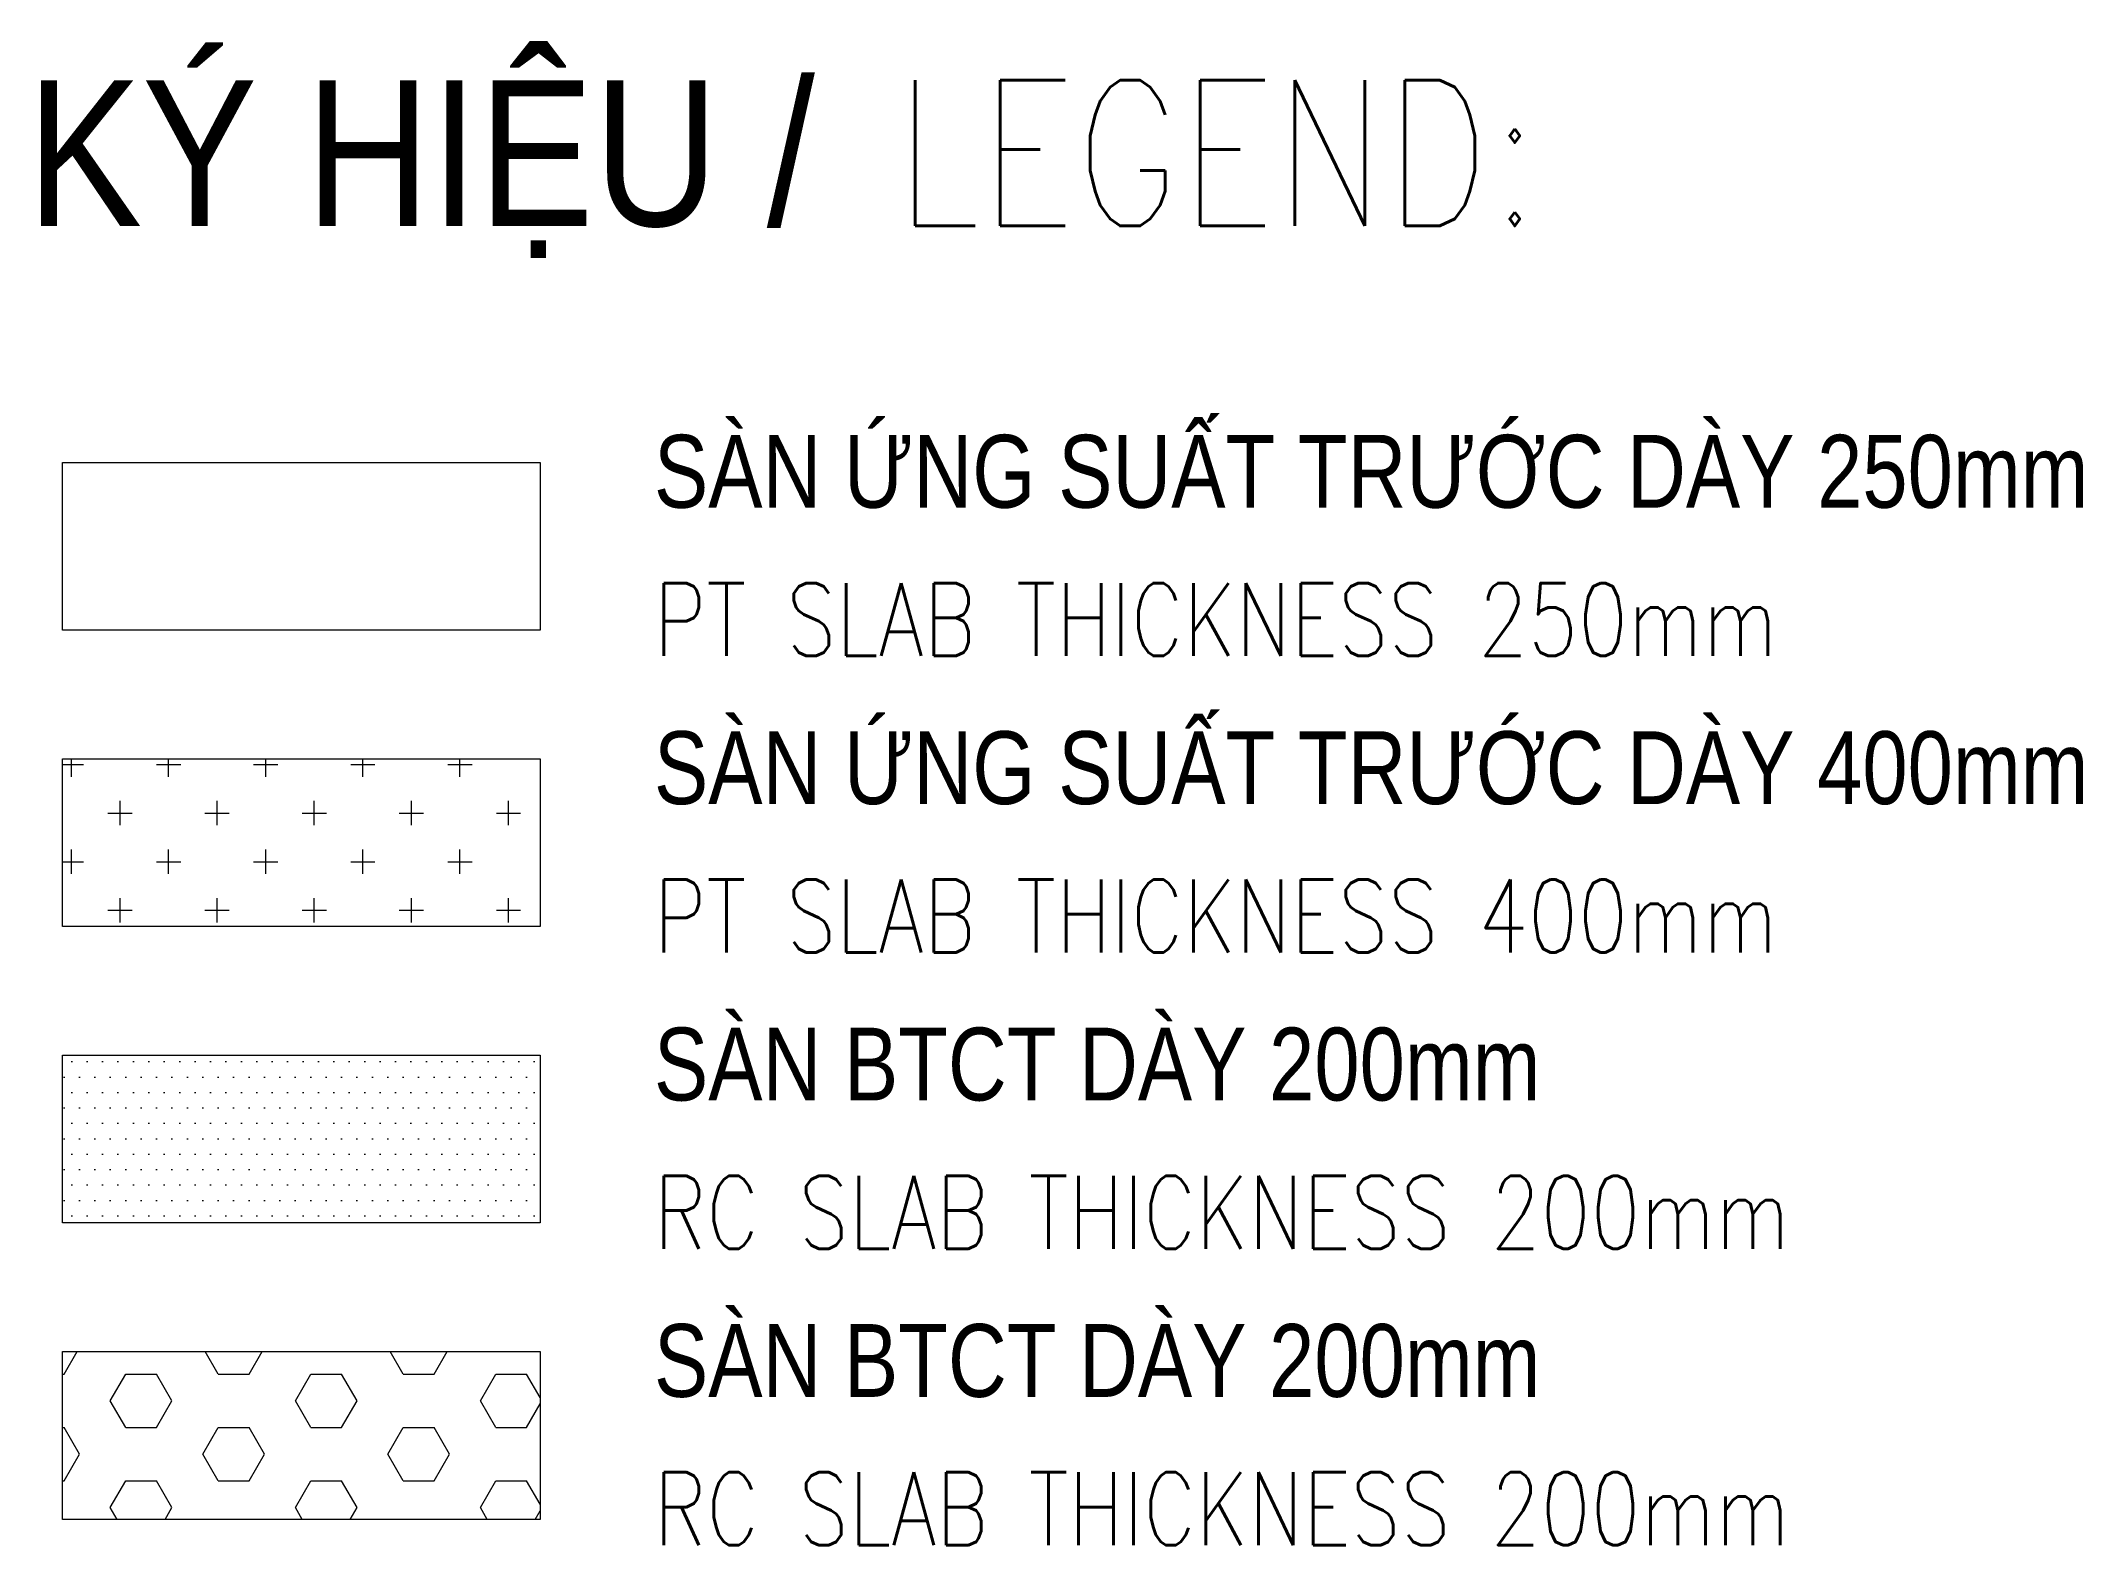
# Model space of a CAD drawing. Header units: millimetres. Extents: x -179076 to 493302, y -18667 to 80932.
# Drawn here: x 482788 to 493302, y 20291 to 28036 of the extents above; entities that cross this region are included whole.
import ezdxf
from ezdxf.enums import TextEntityAlignment as Align

# ---------------------------------------------------------------- set-up
doc = ezdxf.new("R2010")
doc.units = ezdxf.units.MM
for name, color, linetype, lineweight in [('$0$NDC_S_HATCH MATERIAL', 8, 'Continuous', 13), ('NDC_S_CONTINUOUS', 3, 'Continuous', 20), ('NDC_S_ENG TEXT', 2, 'Continuous', 20), ('NDC_S_HATCH MATERIAL', 8, 'Continuous', 13), ('NDC_S_VN TEXT', 7, 'Continuous', 20)]:
    doc.layers.add(name, color=color, linetype=linetype, lineweight=lineweight)
doc.styles.add('NDC_EN TXT', font='romans.shx', dxfattribs={"width": 0.8})
doc.styles.add('NDC_VIE TXT', font='arial.ttf', dxfattribs={"width": 0.8})

msp = doc.modelspace()

# ---------------------------------------------------------------- texts
at = {"layer": 'NDC_S_ENG TEXT', "attachment_point": 1, "line_spacing_factor": 0.7, "style": 'NDC_EN TXT'}
for s, insert, char_height in [('LEGEND:', (487187.2, 27833.5), 750), ('PT SLAB THICKNESS 250mm', (485944.5, 25244.2), 375), ('PT SLAB THICKNESS 400mm', (485944.5, 23718.2), 375), ('RC SLAB THICKNESS 200mm', (485944.5, 22192.2), 375), ('RC SLAB THICKNESS 200mm', (485944.5, 20666.2), 375)]:
    msp.add_mtext_dynamic_manual_height_columns(s, width=11151.525, gutter_width=10, heights=[0], dxfattribs=dict(at, insert=insert, char_height=char_height))
at = {"layer": 'NDC_S_VN TEXT', "style": 'NDC_VIE TXT', "width": 0.85}
msp.add_text('KÝ HIỆU /', height=750, dxfattribs=at).set_placement((482715.2, 27833.5), align=Align.TOP_LEFT)
at = {"layer": 'NDC_S_VN TEXT', "char_height": 375, "attachment_point": 1, "style": 'NDC_VIE TXT'}
for s, insert in [('SÀN ỨNG SUẤT TRƯỚC DÀY 250mm', (485944.5, 26007.6)), ('SÀN ỨNG SUẤT TRƯỚC DÀY 400mm', (485944.5, 24481.6)), ('SÀN BTCT DÀY 200mm', (485944.5, 22955.6)), ('SÀN BTCT DÀY 200mm', (485944.5, 21429.6))]:
    msp.add_mtext_dynamic_manual_height_columns(s, width=8485.707, gutter_width=10, heights=[0], dxfattribs=dict(at, insert=insert))

# ---------------------------------------------------------------- hatches: boundary and pattern name
at = {"layer": '$0$NDC_S_HATCH MATERIAL'}
h = msp.add_hatch(dxfattribs=at)
h.set_pattern_fill('DOTS', color=256, scale=50)
h.set_pattern_definition([(0, (378450, 0), (39.6875, 79.375), [0, -79.375])])
h.paths.add_polyline_path([(482900.3, 22814), (482900.3, 21949.9), (485358.6, 21949.9), (485358.6, 22814)])
h = msp.add_hatch(dxfattribs=at)
h.set_pattern_fill('HEX', color=256, scale=50)
h.set_pattern_definition([(0, (378450, 0), (0, 274.9631), [158.75, -317.5]), (120, (378450, 0), (-238.125, -137.4815), [158.75, -317.5]), (60, (378608.75, 0), (-238.125, 137.4815), [158.75, -317.5])])
h.paths.add_polyline_path([(482900.3, 21288), (482900.3, 20423.9), (485358.6, 20423.9), (485358.6, 21288)])
at = {"layer": 'NDC_S_HATCH MATERIAL', "ltscale": 500}
h = msp.add_hatch(dxfattribs=at)
h.set_pattern_fill('CROSS', color=256, scale=1000, pattern_type=2)
h.set_pattern_definition([(0, (375382.97, 5309.89), (250, 250), [125, -375]), (90, (375445.47, 5247.39), (-250, 250), [125, -375])])
h.paths.add_polyline_path([(482900.3, 24340), (482900.3, 23475.9), (485358.6, 23475.9), (485358.6, 24340)])

# ---------------------------------------------------------------- linework, layer by layer
at = {"layer": 'NDC_S_CONTINUOUS'}
for points in [[(482900.3, 25866), (485358.6, 25866), (485358.6, 25001.9), (482900.3, 25001.9)], [(482900.3, 24340), (485358.6, 24340), (485358.6, 23475.9), (482900.3, 23475.9)], [(482900.3, 22814), (485358.6, 22814), (485358.6, 21949.9), (482900.3, 21949.9)], [(482900.3, 21288), (485358.6, 21288), (485358.6, 20423.9), (482900.3, 20423.9)]]:
    msp.add_lwpolyline(points, close=True, dxfattribs=at)

msp.set_redraw_order([(e.dxf.handle, doc.entitydb.next_handle()) for e in msp.query("TEXT MTEXT ATTDEF DIMENSION ARC_DIMENSION")])  # texts and dimensions are drawn at this point

doc.saveas('drawing.dxf')
